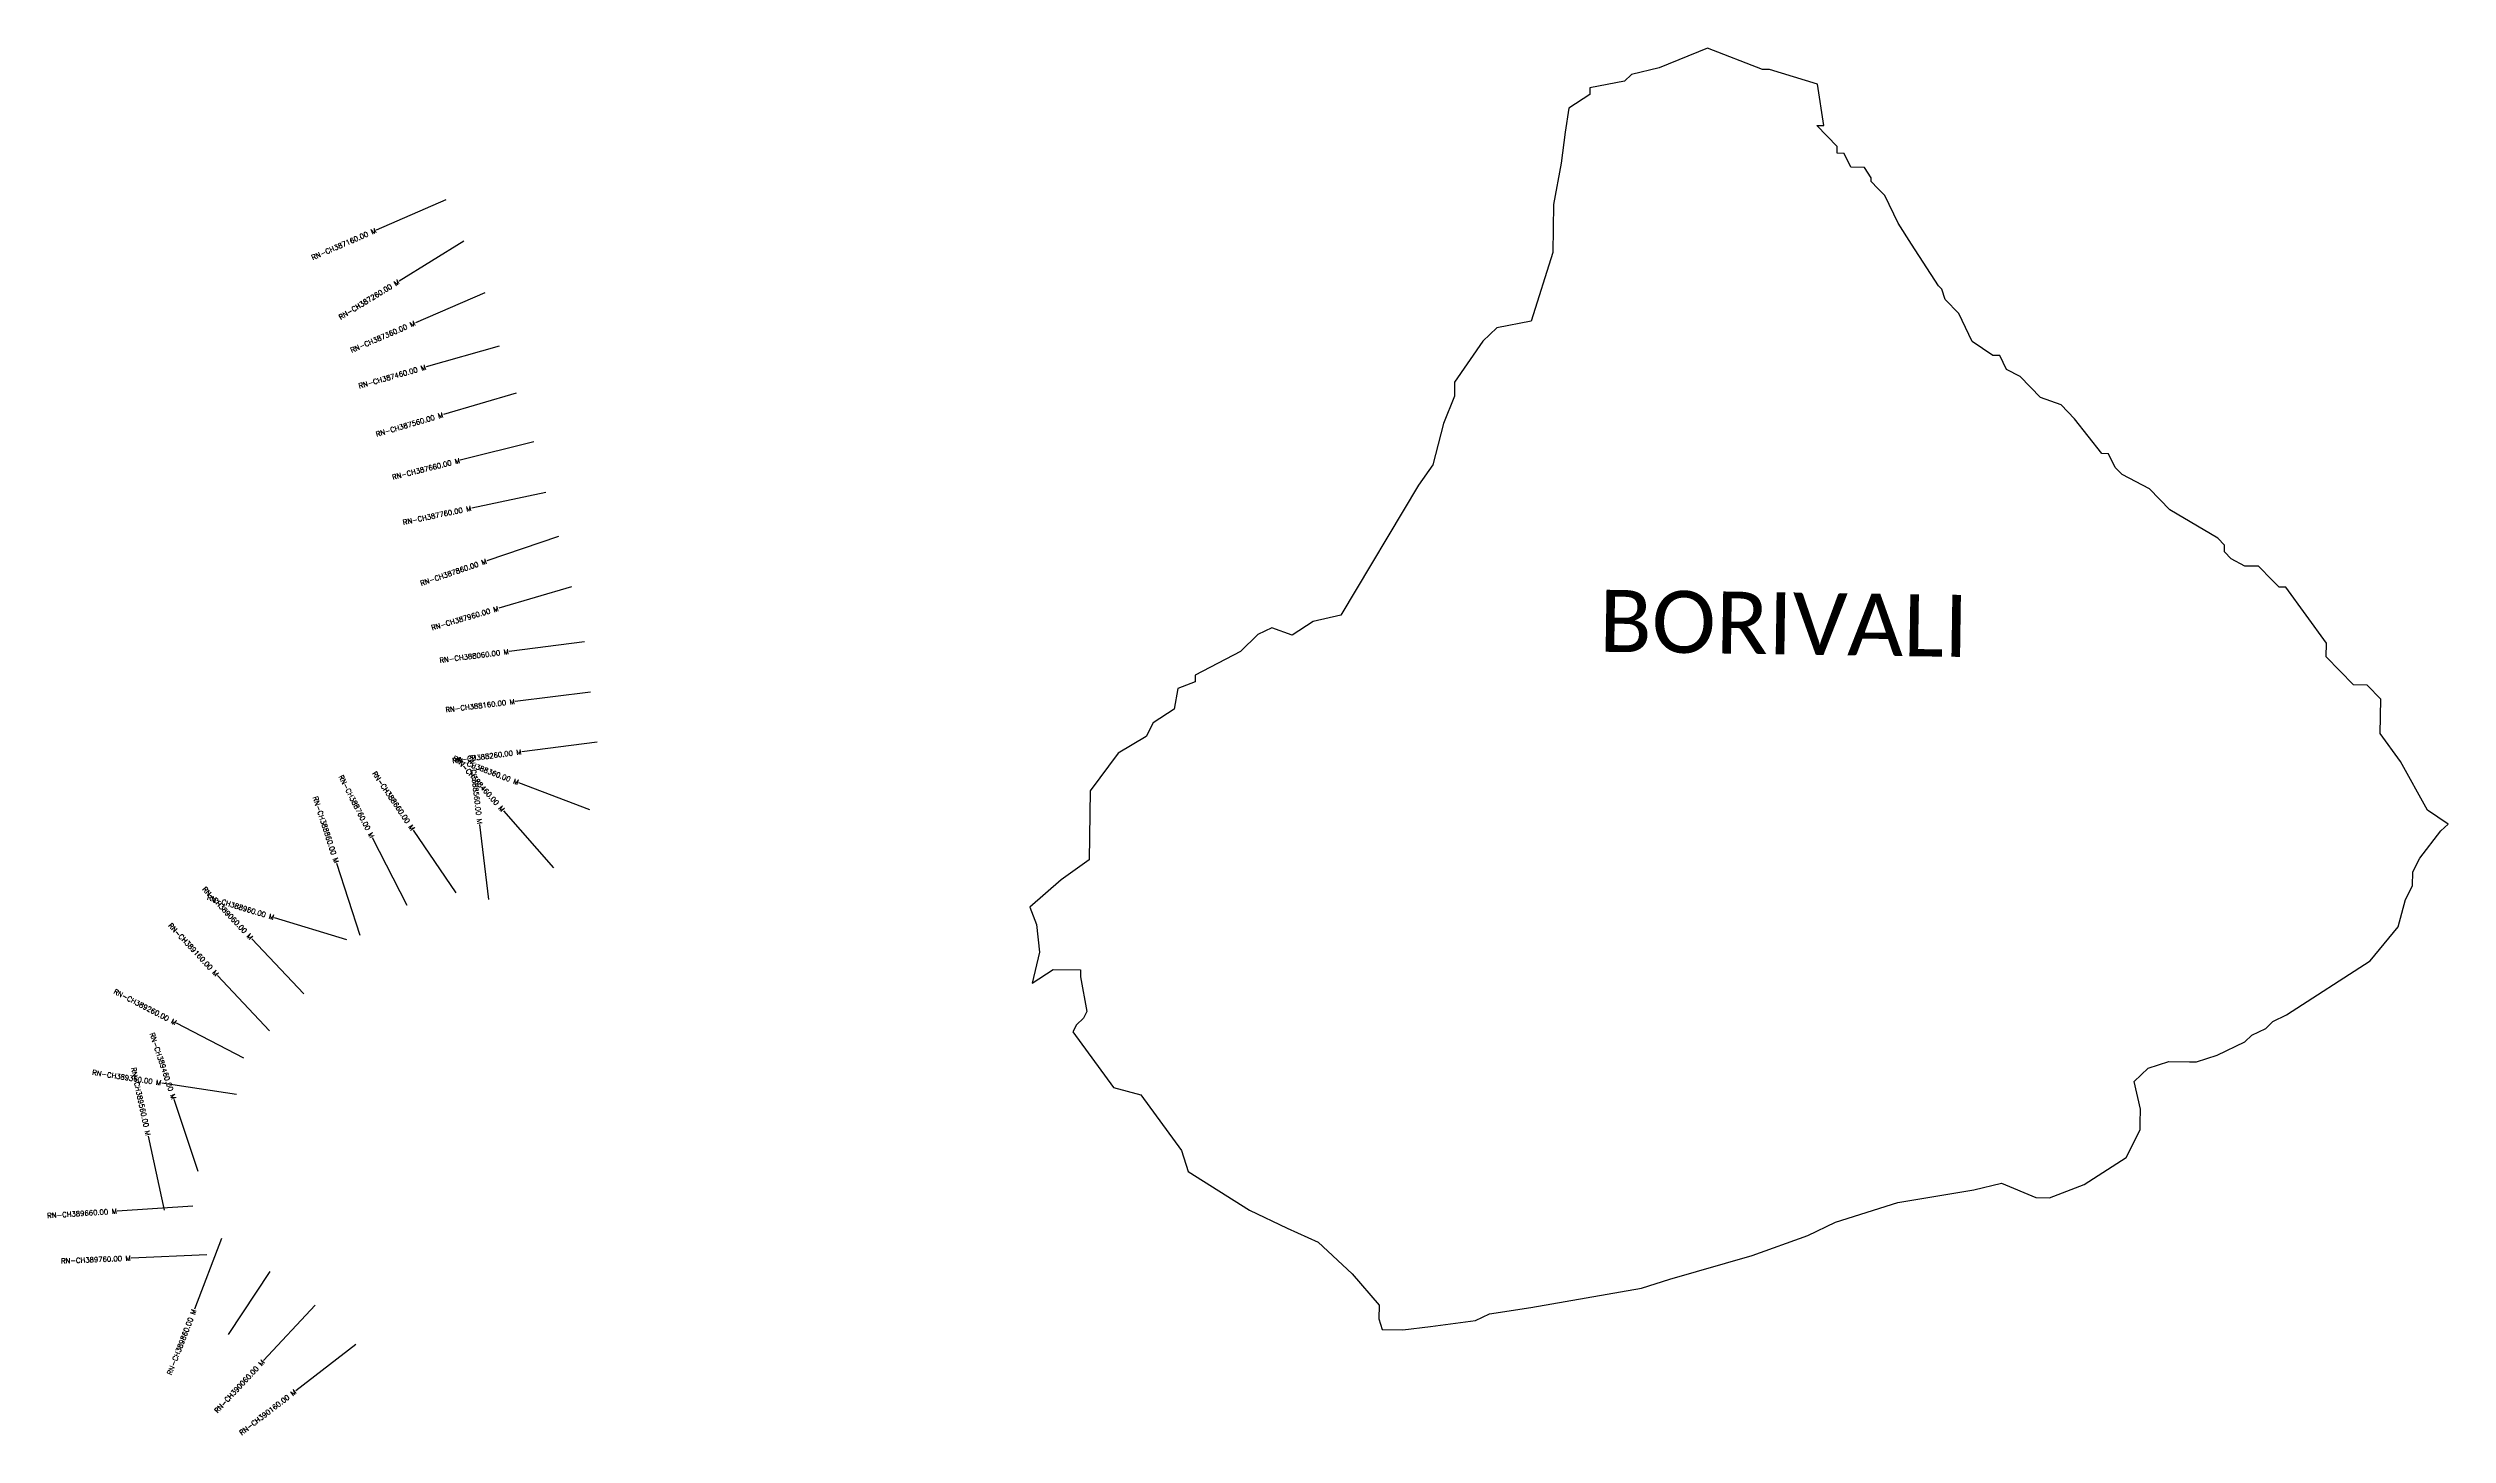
# Model space of a CAD drawing. Header units: metres. Extents: x 301149 to 305901, y 1950650 to 1953396.
import ezdxf
from ezdxf.enums import TextEntityAlignment as Align

# ---------------------------------------------------------------- set-up
doc = ezdxf.new("R2010")
doc.units = ezdxf.units.M
doc.header["$MEASUREMENT"] = 0
for name, color, linetype in [('CS', 134, 'Continuous'), ('CSMark', 6, 'Continuous'), ('VILLAGE BOUNDRY', 10, 'Continuous'), ('VILLAGE NAME', 250, 'Continuous')]:
    doc.layers.add(name, color=color, linetype=linetype)
doc.styles.get("Standard").update_dxf_attribs({"font": 'simplex.shx'})

msp = doc.modelspace()

# ---------------------------------------------------------------- linework, layer by layer
at = {"layer": 'CS'}
for p, q in [((301937, 1953095.6), (301799.3, 1953036)), ((301972.5, 1953013.6), (301844.7, 1952935)), ((302014.4, 1952911.8), (301876.7, 1952852.4)), ((302042.6, 1952806.1), (301898.3, 1952764.9)), ((302076.1, 1952712.7), (301932.2, 1952670.5)), ((302111.2, 1952616.4), (301965.7, 1952580.1)), ((302135, 1952516.4), (301988.2, 1952485.6)), ((302160.4, 1952429.3), (302018.5, 1952380.8)), ((302186, 1952329.3), (302042, 1952287.2)), ((302211.3, 1952220.6), (302062.5, 1952201.5)), ((302223.3, 1952120.9), (302074.4, 1952102.7)), ((302236.6, 1952022.3), (302087.8, 1952003)), ((302221.9, 1951888.1), (302081.8, 1951941.5)), ((302151, 1951773.5), (302051.6, 1951885.8)), ((301860.4, 1951698.8), (301792.1, 1951832.4)), ((301957.4, 1951723.9), (301872.9, 1951847.8)), ((302022.5, 1951710.3), (302004.6, 1951859.2)), ((301767.7, 1951639.4), (301721.2, 1951782.1)), ((301656.1, 1951523.7), (301553.1, 1951632.7)), ((301741.1, 1951630.4), (301597.7, 1951674.5)), ((301587.6, 1951450.6), (301485.1, 1951560.1)), ((301537.1, 1951396.6), (301403.9, 1951465.5)), ((301522.7, 1951324.5), (301374.4, 1951347.2)), ((301446.4, 1951172.1), (301399, 1951314.4)), ((301380, 1951095.7), (301348, 1951242.2)), ((301436.3, 1951103.6), (301286.6, 1951093.7)), ((301493, 1951039.6), (301439.2, 1950899.5)), ((301463.9, 1951006.8), (301314, 1951000.6)), ((301588.5, 1950974.2), (301505.8, 1950849.1)), ((301678.5, 1950907.2), (301576.1, 1950797.7)), ((301759.1, 1950829.3), (301640.1, 1950737.9))]:
    msp.add_line(p, q, dxfattribs=at)
at = {"layer": 'VILLAGE BOUNDRY'}
msp.add_lwpolyline([(305580.4, 1952328.6), (305566.7, 1952328.8), (305553.3, 1952342.6), (305526.4, 1952370.7), (305499.1, 1952370.7), (305472, 1952384.7), (305458.5, 1952398.6), (305458.7, 1952412.2), (305445.3, 1952426.1), (305350.5, 1952482.1), (305310.2, 1952523.6), (305255.9, 1952551.7), (305242.5, 1952565.5), (305229.2, 1952593), (305215.6, 1952593.2), (305162, 1952662.3), (305135.1, 1952689.9), (305094.3, 1952704.2), (305054, 1952745.7), (305026.9, 1952759.8), (305013.6, 1952787.3), (304999.9, 1952787.5), (304959.4, 1952815.4), (304932.9, 1952870.4), (304906, 1952898.1), (304899.4, 1952918.6), (304892.7, 1952925.6), (304839.3, 1953008.2), (304812.6, 1953049.6), (304786.1, 1953104.6), (304772.6, 1953118.4), (304759.2, 1953132.3), (304759.3, 1953139.1), (304745.9, 1953159.8), (304718.6, 1953160.2), (304705.4, 1953187.7), (304691.7, 1953187.9), (304691.9, 1953201.5), (304651.6, 1953242.8), (304665.2, 1953242.8), (304652.7, 1953324.9), (304557.6, 1953353.6), (304543.9, 1953353.8), (304435.3, 1953396.3), (304339.2, 1953356.8), (304284.4, 1953343.9), (304270.5, 1953330.4), (304202.1, 1953317.8), (304201.9, 1953304.2), (304160.6, 1953277.4), (304153, 1953229.7), (304145.3, 1953168.4), (304130.5, 1953086.7), (304129.1, 1952991.2), (304086.2, 1952855.3), (304017.8, 1952842.6), (303990.1, 1952815.7), (303934.3, 1952734.6), (303933.9, 1952707.3), (303912.6, 1952653), (303891, 1952571.4), (303863.1, 1952530.8), (303709.2, 1952273.7), (303654.4, 1952260.8), (303613, 1952234.1), (303572.3, 1952248.3), (303544.8, 1952235), (303510.2, 1952201.4), (303420.8, 1952154.9), (303420.6, 1952141.3), (303386.3, 1952128.1), (303378.8, 1952087.3), (303337.5, 1952060.6), (303323.5, 1952033.5), (303268.4, 1952000.1), (303212.7, 1951925.8), (303210.7, 1951789.3), (303155.5, 1951749.2), (303093.3, 1951695.5), (303106.5, 1951661.2), (303112.5, 1951606.5), (303098, 1951545.2), (303139.3, 1951571.9), (303193.9, 1951571.1), (303193.7, 1951557.5), (303206.4, 1951489), (303199.4, 1951475.5), (303185.5, 1951462.1), (303178.5, 1951448.5), (303258.8, 1951338.1), (303313.2, 1951323.7), (303393.6, 1951213.3), (303406.6, 1951172.2), (303528.4, 1951095.3), (303603, 1951060.1), (303664, 1951031.9), (303731.3, 1950969.5), (303785, 1950907.3), (303784.6, 1950880), (303791.2, 1950859.4), (303832.2, 1950858.8), (303886.9, 1950864.9), (303975.8, 1950877.2), (304003.2, 1950890.5), (304085.3, 1950903), (304304.3, 1950940.8), (304360.5, 1950958.6), (304523.7, 1951005.9), (304633.5, 1951045.2), (304688.5, 1951071.8), (304811.9, 1951110.9), (304962.5, 1951136), (305017.3, 1951148.9), (305085.1, 1951120.6), (305112.4, 1951120.2), (305181.1, 1951146.6), (305263.8, 1951200), (305291.8, 1951254.2), (305292, 1951267.8), (305292.4, 1951295.1), (305279.6, 1951349.9), (305307.3, 1951376.8), (305348.4, 1951389.9), (305389.3, 1951389.3), (305403, 1951389.1), (305444.2, 1951402.2), (305499.1, 1951428.7), (305513, 1951442.1), (305540.5, 1951455.4), (305554.3, 1951468.8), (305581.8, 1951482.1), (305747.2, 1951588.9), (305802.8, 1951656.4), (305817.2, 1951710.8), (305831.3, 1951737.9), (305831.7, 1951765.2), (305845.7, 1951792.3), (305887.4, 1951846.3), (305901.3, 1951859.7), (305860.7, 1951887.6), (305807.5, 1951984), (305767.3, 1952039.2), (305768.3, 1952107.4), (305741.4, 1952135.1), (305714.1, 1952135.5), (305660.3, 1952190.9), (305660.7, 1952218.2)], close=True, dxfattribs=at)

# ---------------------------------------------------------------- texts
at = {"layer": 'CSMark'}
for s, rotation, p in [('RN-CH387160.00 M', 23.4138, (301798.4, 1953035.6)), ('RN-CH387260.00 M', 31.5995, (301843.8, 1952934.5)), ('RN-CH387360.00 M', 23.3463, (301875.7, 1952852)), ('RN-CH387460.00 M', 15.9076, (301897.4, 1952764.7)), ('RN-CH387560.00 M', 16.3461, (301931.2, 1952670.2)), ('RN-CH387660.00 M', 14.032, (301964.8, 1952579.8)), ('RN-CH387760.00 M', 11.8744, (301987.2, 1952485.4)), ('RN-CH387860.00 M', 18.8403, (302017.5, 1952380.5)), ('RN-CH387960.00 M', 16.3105, (302041.1, 1952286.9)), ('RN-CH388060.00 M', 7.2886, (302061.5, 1952201.4)), ('RN-CH388160.00 M', 6.9654, (302073.4, 1952102.6)), ('RN-CH388660.00 M', 304.2656, (301872.4, 1951848.7)), ('RN-CH388260.00 M', 7.3776, (302086.8, 1952002.9)), ('RN-CH388360.00 M', 339.1448, (302080.8, 1951941.9)), ('RN-CH388460.00 M', 311.5225, (302050.9, 1951886.5)), ('RN-CH388560.00 M', 276.8631, (302004.5, 1951860.2)), ('RN-CH388760.00 M', 297.0791, (301791.6, 1951833.3)), ('RN-CH388860.00 M', 288.0402, (301720.9, 1951783)), ('RN-CH389060.00 M', 313.3995, (301552.4, 1951633.4)), ('RN-CH388960.00 M', 342.9274, (301596.8, 1951674.7)), ('RN-CH389160.00 M', 313.0846, (301484.4, 1951560.9)), ('RN-CH389260.00 M', 332.6616, (301403, 1951466)), ('RN-CH389460.00 M', 288.4221, (301398.7, 1951315.4)), ('RN-CH389360.00 M', 351.2805, (301373.4, 1951347.4)), ('RN-CH389560.00 M', 282.3339, (301347.8, 1951243.2)), ('RN-CH389660.00 M', 3.7784, (301285.6, 1951093.6)), ('RN-CH389760.00 M', 2.3873, (301313, 1951000.5)), ('RN-CH389860.00 M', 68.9748, (301438.8, 1950898.6)), ('RN-CH390060.00 M', 46.9272, (301575.4, 1950796.9)), ('RN-CH390160.00 M', 37.5298, (301639.3, 1950737.3))]:
    msp.add_text(s, height=10, rotation=rotation, dxfattribs=at).set_placement(p, align=Align.MIDDLE_RIGHT)
at = {"layer": 'VILLAGE NAME', "insert": (304221.7, 1952323.9), "char_height": 122.778, "attachment_point": 1, "rotation": 359.1736}
msp.add_mtext_dynamic_manual_height_columns('{\\fCalibri|b0|i0|c0|p34;BORIVALI}', width=1172, gutter_width=613.9, heights=[117.9], dxfattribs=at)

doc.saveas('drawing.dxf')
